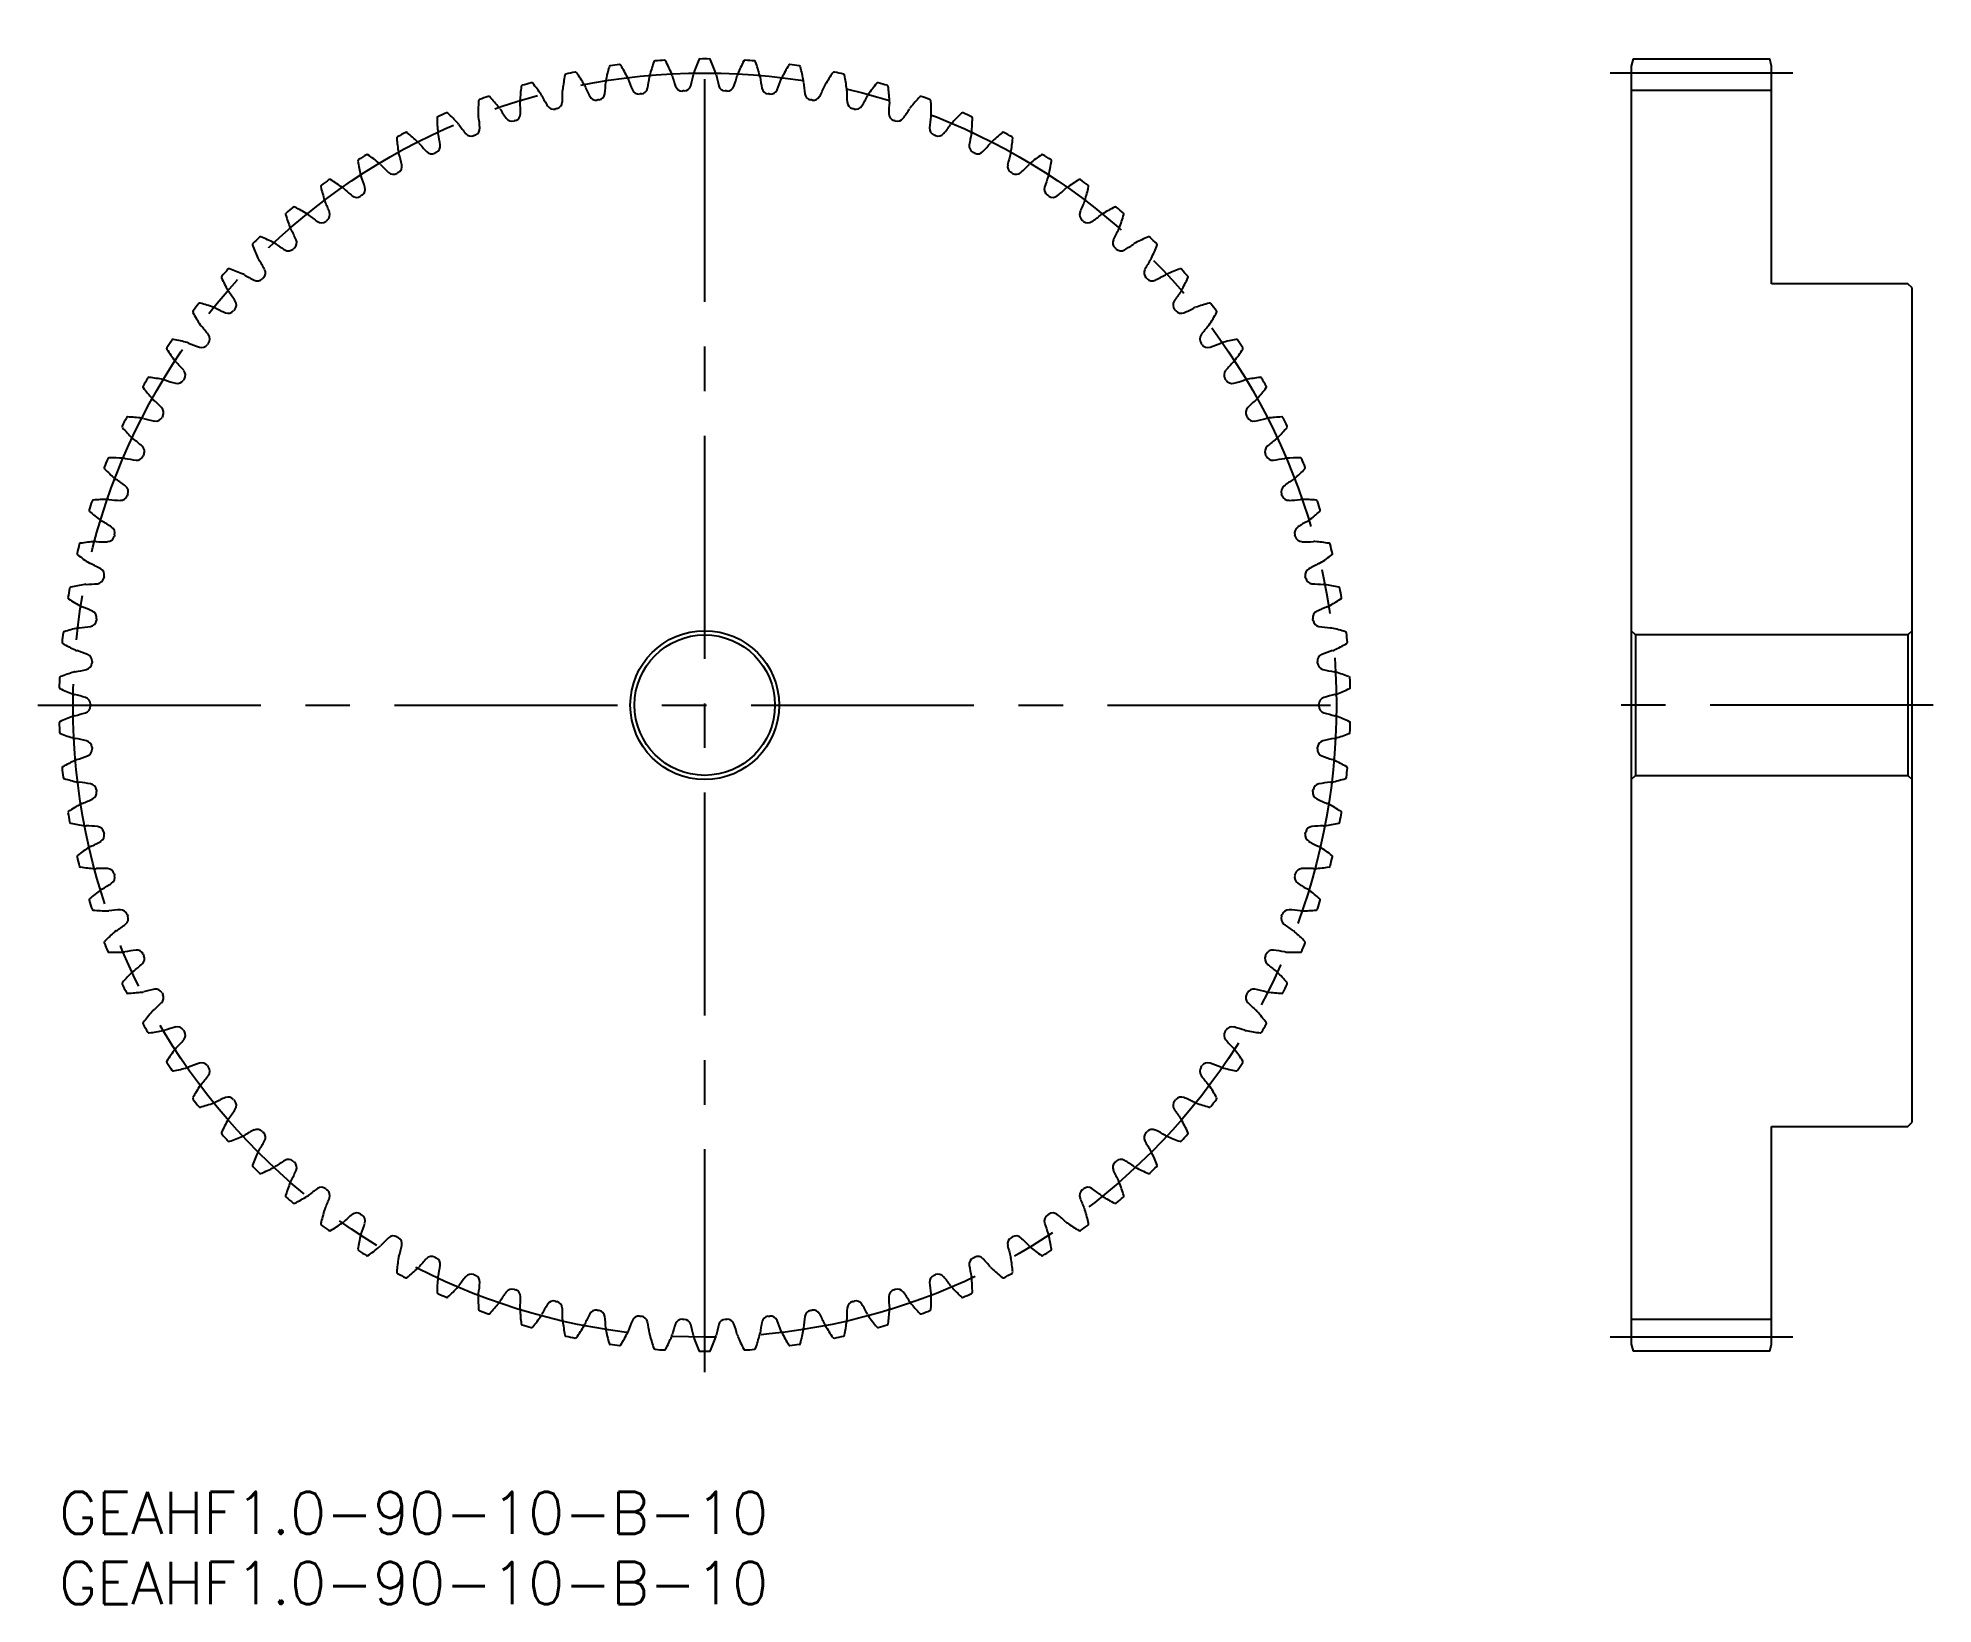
# Model space of a CAD drawing. Extents: x -2 to 134, y -8 to 104.
import ezdxf

# ---------------------------------------------------------------- set-up
doc = ezdxf.new("R2010")
doc.units = 0
doc.header["$LTSCALE"] = 0.5
doc.linetypes.add('CENTER', pattern=[50.8, 31.75, -6.35, 6.35, -6.35])
for name, color, linetype in [('MSM_CENTER', 1, 'CENTER'), ('MSM_CONTINUOUS', 7, 'CONTINUOUS'), ('MSM_PART_NUMBER', 7, 'CONTINUOUS')]:
    doc.layers.add(name, color=color, linetype=linetype)
doc.styles.get("Standard").update_dxf_attribs({"font": 'txt.shx', "height": 2, "bigfont": 'bigfont.shx'})

# ---------------------------------------------------------------- blocks, each defined once
blk = doc.blocks.new('*U3')
at = {"layer": 'MSM_PART_NUMBER'}
blk.add_text('GEAHF1.0-90-10-B-10', height=3, dxfattribs=at).set_placement((0, -8))
blk = doc.blocks.new('*U4')
at = {"layer": 'MSM_PART_NUMBER'}
blk.add_text('GEAHF1.0-90-10-B-10', height=3, dxfattribs=at).set_placement((0, -3))

msp = doc.modelspace()

# ---------------------------------------------------------------- linework, layer by layer
at = {"layer": 'MSM_CENTER'}
for p, q in [((46, 8.5), (46, 103.5)), ((123.5, 101), (110.5, 101)), ((-1.5, 56), (93.5, 56)), ((133.5, 56), (110.5, 56)), ((123.5, 11), (110.5, 11))]:
    msp.add_line(p, q, dxfattribs=at)
msp.add_circle((46, 56), 45, dxfattribs=at)
at = {"layer": 'MSM_CONTINUOUS'}
for p, q in [((112.13, 102), (112, 101.5)), ((112, 101.5), (112, 10.5)), ((112.13, 102), (121.87, 102)), ((122, 101.5), (121.87, 102)), ((122, 86), (122, 101.5)), ((122, 99.75), (112, 99.75)), ((131.7, 86), (122, 86)), ((132, 85.7), (131.7, 86)), ((132, 26.3), (132, 85.7)), ((112.3, 61), (112, 61.3)), ((112.3, 61), (112.3, 51)), ((131.7, 61), (112.3, 61)), ((132, 61.3), (131.7, 61)), ((131.7, 61), (131.7, 51)), ((112, 50.7), (112.3, 51)), ((112.3, 51), (131.7, 51)), ((131.7, 51), (132, 50.7)), ((122, 10.5), (122, 26)), ((122, 26), (131.7, 26)), ((131.7, 26), (132, 26.3)), ((122, 12.25), (112, 12.25)), ((112, 10.5), (112.13, 10)), ((121.87, 10), (112.13, 10)), ((121.87, 10), (122, 10.5))]:
    msp.add_line(p, q, dxfattribs=at)
for radius in [5.3, 5]:
    msp.add_circle((46, 56), radius, dxfattribs=at)
for centre, radius, start, end in [((53.68, 97.58), 15, 165.1366, 169), ((39.28, 101.41), 0.1, 98.4144, 165.1366), ((46, 56), 46, 97.5856, 98.4144), ((39.94, 101.5), 0.1, 30.8634, 97.5853), ((27.15, 93.85), 15, 27, 30.8634), ((56.57, 96.95), 15, 161.1366, 165), ((42.47, 101.76), 0.1, 94.4144, 161.1366), ((46, 56), 46, 93.5856, 94.4144), ((43.13, 101.81), 0.1, 26.8634, 93.5853), ((29.84, 95.08), 15, 23, 26.8634), ((59.4, 96.11), 15, 157.1366, 161), ((45.67, 101.9), 0.1, 90.4144, 157.1366), ((46, 56), 46, 89.5856, 90.4144), ((46.33, 101.9), 0.1, 22.8634, 89.5856), ((32.6, 96.11), 15, 19, 22.8634), ((62.16, 95.08), 15, 153.1366, 157), ((48.87, 101.81), 0.1, 86.4144, 153.1366), ((46, 56), 46, 85.5856, 86.4144), ((49.53, 101.76), 0.1, 18.8634, 85.5856), ((35.43, 96.95), 15, 15, 18.8634), ((64.85, 93.85), 15, 149.1366, 153), ((52.06, 101.5), 0.1, 82.4144, 149.1366), ((46, 56), 46, 81.5856, 82.4144), ((52.72, 101.41), 0.1, 14.8634, 81.5853), ((38.32, 97.58), 15, 11, 14.8634), ((47.82, 98.25), 15, 173.1366, 177), ((33.03, 100.03), 0.1, 106.4144, 173.1366), ((46, 56), 46, 105.5856, 106.4144), ((33.67, 100.21), 0.1, 38.8634, 105.5853), ((22.07, 90.86), 15, 35, 38.8634), ((50.77, 98.02), 15, 169.1366, 173), ((36.13, 100.83), 0.1, 102.4144, 169.1366), ((46, 56), 46, 101.5856, 102.4144), ((36.78, 100.96), 0.1, 34.8634, 101.5856), ((24.56, 92.45), 15, 31, 34.8634), ((36.7, 99.75), 0.831, 23.5405, 31), ((50.15, 105.62), 13.85, 203.5781, 206.949), ((25.13, 101.2), 13.85, 353.051, 356.4219), ((39.78, 100.29), 0.831, 169, 176.4595), ((39.78, 100.29), 0.831, 19.5405, 27), ((53.6, 105.21), 13.85, 199.5781, 202.949), ((41.43, 100.01), 0.5, 275.9216, 349.051), ((28.33, 102.55), 13.85, 349.051, 352.4219), ((42.88, 100.61), 0.831, 165, 172.4595), ((42.88, 100.61), 0.831, 15.5405, 23), ((57.02, 104.55), 13.85, 195.5781, 198.949), ((44.4, 100.22), 0.5, 198.949, 272.0784), ((44.52, 100.23), 0.5, 271.9216, 345.051), ((31.62, 103.67), 13.85, 345.051, 348.4219), ((46, 100.72), 0.831, 161, 168.4595), ((46, 100.72), 0.831, 11.5405, 19), ((60.38, 103.67), 13.85, 191.5781, 194.949), ((47.48, 100.23), 0.5, 194.949, 268.0784), ((47.6, 100.22), 0.5, 267.9216, 341.051), ((34.98, 104.55), 13.85, 341.051, 344.4219), ((49.12, 100.61), 0.831, 157, 164.4595), ((49.12, 100.61), 0.831, 7.5405, 15), ((63.67, 102.55), 13.85, 187.5781, 190.949), ((50.57, 100.01), 0.5, 190.949, 264.0784), ((38.4, 105.21), 13.85, 337.051, 340.4219), ((52.22, 100.29), 0.831, 153, 160.4595), ((52.22, 100.29), 0.831, 3.5405, 11), ((66.87, 101.2), 13.85, 183.5781, 186.949), ((41.85, 105.62), 13.85, 333.051, 336.4219), ((55.3, 99.75), 0.831, 149, 156.4595), ((67.44, 92.45), 15, 145.1366, 149), ((55.22, 100.96), 0.1, 78.4144, 145.1366), ((46, 56), 46, 77.5856, 78.4144), ((55.87, 100.83), 0.1, 10.8634, 77.5856), ((41.23, 98.02), 15, 7, 10.8634), ((69.93, 90.86), 15, 141.1366, 145), ((58.33, 100.21), 0.1, 74.4144, 141.1366), ((46, 56), 46, 73.5856, 74.4144), ((58.97, 100.03), 0.1, 6.8634, 73.5856), ((44.18, 98.25), 15, 3, 6.8634), ((44.87, 98.27), 15, 177.1366, 181), ((29.99, 99.02), 0.1, 110.4144, 177.1366), ((46, 56), 46, 109.5856, 110.4144), ((30.61, 99.24), 0.1, 42.8634, 109.5856), ((19.69, 89.11), 15, 39, 42.8634), ((33.67, 98.99), 0.831, 177, 184.4595), ((19.04, 97.86), 13.85, 1.051, 4.4219), ((33.67, 98.99), 0.831, 27.5405, 35), ((46.68, 105.78), 13.85, 207.5781, 210.949), ((35.24, 98.92), 0.5, 210.949, 284.0784), ((35.35, 98.95), 0.5, 283.9216, 357.051), ((22.03, 99.64), 13.85, 357.051, 0.4219), ((36.7, 99.75), 0.831, 173, 180.4595), ((38.26, 99.57), 0.5, 206.949, 280.0784), ((46, 56), 43.75, 99.9216, 100.0784), ((38.38, 99.59), 0.5, 279.9216, 353.051), ((41.31, 100), 0.5, 202.949, 276.0784), ((46, 56), 43.75, 95.9216, 96.0784), ((46, 56), 43.75, 91.9216, 92.0784), ((46, 56), 43.75, 87.9216, 88.0784), ((46, 56), 43.75, 83.9216, 84.0784), ((50.69, 100), 0.5, 263.9216, 337.051), ((53.62, 99.59), 0.5, 186.949, 260.0784), ((46, 56), 43.75, 79.9216, 80.0784), ((53.74, 99.57), 0.5, 259.9216, 333.051), ((55.3, 99.75), 0.831, 359.5405, 7), ((69.97, 99.64), 13.85, 179.5781, 182.949), ((56.65, 98.95), 0.5, 182.949, 256.0784), ((56.76, 98.92), 0.5, 255.9216, 329.051), ((45.32, 105.78), 13.85, 329.051, 332.4219), ((58.33, 98.99), 0.831, 145, 152.4595), ((72.96, 97.86), 13.85, 175.5781, 178.949), ((58.33, 98.99), 0.831, 355.5405, 3), ((72.31, 89.11), 15, 137.1366, 141), ((61.39, 99.24), 0.1, 70.4144, 137.1366), ((46, 56), 46, 69.5856, 70.4144), ((62.01, 99.02), 0.1, 2.8634, 69.5856), ((47.13, 98.27), 15, 359, 2.8634), ((27.03, 97.8), 0.1, 114.4144, 181.1366), ((41.93, 98.09), 15, 181.1366, 185), ((46, 56), 46, 113.5856, 114.4144), ((27.63, 98.07), 0.1, 46.8634, 113.5856), ((17.45, 87.19), 15, 43, 46.8634), ((27.81, 96.86), 0.831, 35.5405, 43), ((39.75, 105.39), 13.85, 215.5781, 218.949), ((30.7, 98.03), 0.831, 181, 188.4595), ((16.19, 95.88), 13.85, 5.051, 8.4219), ((30.7, 98.03), 0.831, 31.5405, 39), ((43.21, 105.71), 13.85, 211.5781, 214.949), ((32.27, 98.07), 0.5, 214.949, 288.0784), ((46, 56), 43.75, 107.9216, 108.0784), ((32.38, 98.1), 0.5, 287.9216, 1.051), ((46, 56), 43.75, 103.9216, 104.0784), ((46, 56), 43.75, 75.9216, 76.0784), ((59.62, 98.1), 0.5, 178.949, 252.0784), ((46, 56), 43.75, 71.9216, 72.0784), ((59.73, 98.07), 0.5, 251.9216, 325.051), ((48.79, 105.71), 13.85, 325.051, 328.4219), ((61.3, 98.03), 0.831, 141, 148.4595), ((75.81, 95.88), 13.85, 171.5781, 174.949), ((61.3, 98.03), 0.831, 351.5405, 359), ((52.25, 105.39), 13.85, 321.051, 324.4219), ((64.19, 96.86), 0.831, 137, 144.4595), ((74.55, 87.19), 15, 133.1366, 137), ((64.37, 98.07), 0.1, 66.4144, 133.1366), ((46, 56), 46, 65.5856, 66.4144), ((64.97, 97.8), 0.1, 358.8634, 65.5856), ((50.07, 98.09), 15, 355, 358.8634), ((24.16, 96.37), 0.1, 118.4144, 185.1366), ((39, 97.7), 15, 185.1366, 189), ((46, 56), 46, 117.5856, 118.4144), ((24.74, 96.68), 0.1, 50.8634, 117.5856), ((15.34, 85.12), 15, 47, 50.8634), ((25, 95.49), 0.831, 39.5405, 47), ((36.32, 104.84), 13.85, 219.5781, 222.949), ((26.66, 95.8), 0.5, 295.9216, 9.051), ((27.81, 96.86), 0.831, 185, 192.4595), ((13.48, 93.7), 13.85, 9.051, 12.4219), ((29.37, 97.01), 0.5, 218.949, 292.0784), ((46, 56), 43.75, 111.9216, 112.0784), ((29.48, 97.05), 0.5, 291.9216, 5.051), ((62.52, 97.05), 0.5, 174.949, 248.0784), ((46, 56), 43.75, 67.9216, 68.0784), ((62.63, 97.01), 0.5, 247.9216, 321.051), ((65.34, 95.8), 0.5, 170.949, 244.0784), ((78.52, 93.7), 13.85, 167.5781, 170.949), ((64.19, 96.86), 0.831, 347.5405, 355), ((55.68, 104.84), 13.85, 317.051, 320.4219), ((67, 95.49), 0.831, 133, 140.4595), ((76.66, 85.12), 15, 129.1366, 133), ((67.26, 96.68), 0.1, 62.4144, 129.1366), ((46, 56), 46, 61.5856, 62.4144), ((53, 97.7), 15, 351, 354.8634), ((67.84, 96.37), 0.1, 354.8634, 61.5856), ((21.4, 94.75), 0.1, 122.4144, 189.1366), ((36.11, 97.11), 15, 189.1366, 193), ((46, 56), 46, 121.5856, 122.4144), ((21.96, 95.1), 0.1, 54.8634, 121.5856), ((13.38, 82.92), 15, 51, 54.8634), ((22.3, 93.93), 0.831, 43.5405, 51), ((25, 95.49), 0.831, 189, 196.4595), ((10.93, 91.34), 13.85, 13.051, 16.4219), ((26.55, 95.75), 0.5, 222.949, 296.0784), ((46, 56), 43.75, 115.9216, 116.0784), ((46, 56), 43.75, 63.9216, 64.0784), ((65.45, 95.75), 0.5, 243.9216, 317.051), ((81.07, 91.34), 13.85, 163.5781, 166.949), ((67, 95.49), 0.831, 343.5405, 351), ((69.7, 93.93), 0.831, 129, 136.4595), ((78.62, 82.92), 15, 125.1366, 129), ((70.04, 95.1), 0.1, 58.4144, 125.1366), ((46, 56), 46, 57.5856, 58.4144), ((55.89, 97.11), 15, 347, 350.8634), ((70.6, 94.75), 0.1, 350.8634, 57.5856), ((46, 56), 46, 125.5856, 126.4144), ((19.29, 93.33), 0.1, 58.8634, 125.5856), ((11.59, 80.57), 15, 55, 58.8634), ((22.3, 93.93), 0.831, 193, 200.4595), ((8.55, 88.81), 13.85, 17.051, 20.4219), ((32.93, 104.04), 13.85, 223.5781, 226.949), ((23.82, 94.29), 0.5, 226.949, 300.0784), ((46, 56), 43.75, 119.9216, 120.0784), ((23.93, 94.35), 0.5, 299.9216, 13.051), ((68.07, 94.35), 0.5, 166.949, 240.0784), ((46, 56), 43.75, 59.9216, 60.0784), ((68.18, 94.29), 0.5, 239.9216, 313.051), ((59.07, 104.04), 13.85, 313.051, 316.4219), ((83.45, 88.81), 13.85, 159.5781, 162.949), ((69.7, 93.93), 0.831, 339.5405, 347), ((80.41, 80.57), 15, 121.1366, 125), ((72.71, 93.33), 0.1, 54.4144, 121.1366), ((46, 56), 46, 53.5856, 54.4144), ((18.75, 92.94), 0.1, 126.4144, 193.1366), ((33.26, 96.32), 15, 193.1366, 197), ((19.71, 92.18), 0.831, 197, 204.4595), ((6.35, 86.11), 13.85, 21.051, 24.4219), ((19.71, 92.18), 0.831, 47.5405, 55), ((29.61, 103.02), 13.85, 227.5781, 230.949), ((21.21, 92.65), 0.5, 230.949, 304.0784), ((46, 56), 43.75, 123.9216, 124.0784), ((21.31, 92.72), 0.5, 303.9216, 17.051), ((70.69, 92.72), 0.5, 162.949, 236.0784), ((46, 56), 43.75, 55.9216, 56.0784), ((70.79, 92.65), 0.5, 235.9216, 309.051), ((62.39, 103.02), 13.85, 309.051, 312.4219), ((72.29, 92.18), 0.831, 125, 132.4595), ((85.65, 86.11), 13.85, 155.5781, 158.949), ((72.29, 92.18), 0.831, 335.5405, 343), ((58.74, 96.32), 15, 343, 346.8634), ((73.25, 92.94), 0.1, 346.8634, 53.5856), ((16.24, 90.95), 0.1, 130.4144, 197.1366), ((30.48, 95.34), 15, 197.1366, 201), ((46, 56), 46, 129.5856, 130.4144), ((16.75, 91.37), 0.1, 62.8634, 129.5856), ((9.96, 78.11), 15, 59, 62.8634), ((17.25, 90.26), 0.831, 51.5405, 59), ((26.37, 101.76), 13.85, 231.5781, 234.949), ((46, 56), 43.75, 127.9216, 128.0784), ((18.8, 90.91), 0.5, 307.9216, 21.051), ((73.2, 90.91), 0.5, 158.949, 232.0784), ((46, 56), 43.75, 51.9216, 52.0784), ((65.63, 101.76), 13.85, 305.051, 308.4219), ((74.75, 90.26), 0.831, 121, 128.4595), ((82.04, 78.11), 15, 117.1366, 121), ((75.25, 91.37), 0.1, 50.4144, 117.1366), ((46, 56), 46, 49.5856, 50.4144), ((61.52, 95.34), 15, 339, 342.8634), ((75.76, 90.95), 0.1, 342.8634, 49.586), ((46, 56), 46, 133.5856, 134.4144), ((14.35, 89.25), 0.1, 66.8634, 133.5853), ((8.5, 75.55), 15, 63, 66.8634), ((17.25, 90.26), 0.831, 201, 208.4595), ((4.35, 83.27), 13.85, 25.051, 28.4219), ((16.44, 88.92), 0.5, 311.9216, 25.051), ((18.71, 90.83), 0.5, 234.949, 308.0784), ((73.29, 90.83), 0.5, 231.9216, 305.051), ((75.56, 88.92), 0.5, 154.949, 228.0784), ((87.65, 83.27), 13.85, 151.5781, 154.949), ((74.75, 90.26), 0.831, 331.5405, 339), ((83.5, 75.55), 15, 113.1366, 117), ((77.65, 89.25), 0.1, 46.4144, 113.1366), ((46, 56), 46, 45.5856, 46.4144), ((13.88, 88.79), 0.1, 134.4144, 201.1366), ((27.77, 94.16), 15, 201.1366, 205), ((14.93, 88.17), 0.831, 205, 212.4595), ((14.93, 88.17), 0.831, 55.5405, 63), ((23.23, 100.28), 13.85, 235.5781, 238.949), ((16.35, 88.84), 0.5, 238.949, 312.0784), ((46, 56), 43.75, 131.9216, 132.0784), ((46, 56), 43.75, 47.9216, 48.0784), ((75.65, 88.84), 0.5, 227.9216, 301.051), ((68.77, 100.28), 13.85, 301.051, 304.4219), ((77.07, 88.17), 0.831, 117, 124.4595), ((77.07, 88.17), 0.831, 327.5405, 335), ((64.23, 94.16), 15, 335, 338.8634), ((78.12, 88.79), 0.1, 338.8634, 45.586), ((11.67, 86.47), 0.1, 138.4144, 205.1366), ((25.16, 92.79), 15, 205.1366, 209), ((46, 56), 46, 137.5856, 138.4144), ((12.11, 86.96), 0.1, 70.8634, 137.5853), ((7.23, 72.88), 15, 67, 70.8634), ((12.76, 85.93), 0.831, 59.5405, 67), ((20.2, 98.58), 13.85, 239.5781, 242.949), ((2.54, 80.3), 13.85, 29.051, 32.4219), ((46, 56), 43.75, 135.9216, 136.0784), ((14.21, 86.78), 0.5, 315.9216, 29.051), ((77.79, 86.78), 0.5, 150.949, 224.0784), ((89.46, 80.3), 13.85, 147.5781, 150.949), ((46, 56), 43.75, 43.9216, 44.0784), ((71.8, 98.58), 13.85, 297.051, 300.4219), ((79.24, 85.93), 0.831, 113, 120.4595), ((84.77, 72.88), 15, 109.1366, 113), ((79.89, 86.96), 0.1, 42.4144, 109.1366), ((46, 56), 46, 41.5856, 42.4144), ((66.84, 92.79), 15, 331, 334.8634), ((80.33, 86.47), 0.1, 334.8634, 41.5853), ((12.76, 85.93), 0.831, 209, 216.4595), ((0.95, 77.21), 13.85, 33.051, 36.4219), ((14.13, 86.7), 0.5, 242.949, 316.0784), ((77.87, 86.7), 0.5, 223.9216, 297.051), ((91.05, 77.21), 13.85, 143.5781, 146.949), ((79.24, 85.93), 0.831, 323.5405, 331), ((9.63, 84), 0.1, 142.4144, 209.1366), ((22.64, 91.25), 15, 209.1366, 213), ((46, 56), 46, 141.5856, 142.4144), ((10.04, 84.52), 0.1, 74.8634, 141.5856), ((6.14, 70.14), 15, 71, 74.8634), ((10.76, 83.53), 0.831, 63.5405, 71), ((17.29, 96.68), 13.85, 243.5781, 246.949), ((12.06, 84.4), 0.5, 246.949, 320.0784), ((46, 56), 43.75, 139.9216, 140.0784), ((12.14, 84.49), 0.5, 319.9216, 33.051), ((79.86, 84.49), 0.5, 146.949, 220.0784), ((46, 56), 43.75, 39.9216, 40.0784), ((79.94, 84.4), 0.5, 219.9216, 293.051), ((74.71, 96.68), 13.85, 293.051, 296.4219), ((81.24, 83.53), 0.831, 109, 116.4595), ((85.86, 70.14), 15, 105.1366, 109), ((81.96, 84.52), 0.1, 38.4144, 105.1366), ((69.36, 91.25), 15, 327, 330.8634), ((46, 56), 46, 37.5856, 38.4144), ((82.37, 84), 0.1, 330.8634, 37.5856), ((10.76, 83.53), 0.831, 213, 220.4595), ((-0.41, 74.02), 13.85, 37.051, 40.4219), ((10.24, 82.06), 0.5, 323.9216, 37.051), ((81.76, 82.06), 0.5, 142.949, 216.0784), ((92.41, 74.02), 13.85, 139.5781, 142.949), ((81.24, 83.53), 0.831, 319.5405, 327), ((7.76, 81.39), 0.1, 146.4144, 213.1366), ((46, 56), 46, 145.5856, 146.4144), ((20.24, 89.54), 15, 213.1366, 217), ((8.13, 81.94), 0.1, 78.8634, 145.5853), ((5.26, 67.32), 15, 75, 78.8634), ((8.92, 81.01), 0.831, 67.5405, 75), ((14.52, 94.58), 13.85, 247.5781, 250.949), ((10.17, 81.96), 0.5, 250.949, 324.0784), ((46, 56), 43.75, 143.9216, 144.0784), ((46, 56), 43.75, 35.9216, 36.0784), ((81.83, 81.96), 0.5, 215.9216, 289.051), ((77.48, 94.58), 13.85, 289.051, 292.4219), ((83.08, 81.01), 0.831, 105, 112.4595), ((86.74, 67.32), 15, 101.1366, 105), ((71.76, 89.54), 15, 323, 326.8634), ((83.87, 81.94), 0.1, 34.4144, 101.1366), ((46, 56), 46, 33.5856, 34.4144), ((84.24, 81.39), 0.1, 326.8634, 33.5856), ((8.92, 81.01), 0.831, 217, 224.4595), ((-1.56, 70.74), 13.85, 41.051, 44.4219), ((8.51, 79.5), 0.5, 327.9216, 41.051), ((83.49, 79.5), 0.5, 138.949, 212.0784), ((93.56, 70.74), 13.85, 135.5781, 138.949), ((83.08, 81.01), 0.831, 315.5405, 323), ((6.08, 78.66), 0.1, 150.4144, 217.1366), ((46, 56), 46, 149.5856, 150.4144), ((17.96, 87.66), 15, 217.1366, 221), ((6.42, 79.24), 0.1, 82.8634, 149.5853), ((4.57, 64.45), 15, 79, 82.8634), ((7.27, 78.36), 0.831, 71.5405, 79), ((11.91, 92.29), 13.85, 251.5781, 254.949), ((8.44, 79.4), 0.5, 254.949, 328.0784), ((46, 56), 43.75, 147.9216, 148.0784), ((46, 56), 43.75, 31.9216, 32.0784), ((83.56, 79.4), 0.5, 211.9216, 285.051), ((80.09, 92.29), 13.85, 285.051, 288.4219), ((84.73, 78.36), 0.831, 101, 108.4595), ((87.43, 64.45), 15, 97.1366, 101), ((74.04, 87.66), 15, 319, 322.8634), ((85.58, 79.24), 0.1, 30.4144, 97.1366), ((46, 56), 46, 29.5856, 30.4144), ((85.92, 78.66), 0.1, 322.8634, 29.5856), ((7.27, 78.36), 0.831, 221, 228.4595), ((-2.47, 67.38), 13.85, 45.051, 48.4219), ((6.96, 76.83), 0.5, 331.9216, 45.051), ((85.04, 76.83), 0.5, 134.949, 208.0784), ((94.47, 67.38), 13.85, 131.5781, 134.949), ((84.73, 78.36), 0.831, 311.5405, 319), ((4.6, 75.82), 0.1, 154.4144, 221.1366), ((46, 56), 46, 153.5856, 154.4144), ((15.82, 85.62), 15, 221.1366, 225), ((4.89, 76.42), 0.1, 86.8634, 153.5856), ((4.08, 61.54), 15, 83, 86.8634), ((5.8, 75.61), 0.831, 75.5405, 83), ((9.46, 89.82), 13.85, 255.5781, 258.949), ((6.9, 76.72), 0.5, 258.949, 332.0784), ((46, 56), 43.75, 151.9216, 152.0784), ((46, 56), 43.75, 27.9216, 28.0784), ((85.1, 76.72), 0.5, 207.9216, 281.051), ((82.54, 89.82), 13.85, 281.051, 284.4219), ((86.2, 75.61), 0.831, 97, 104.4595), ((87.92, 61.54), 15, 93.1366, 97), ((76.18, 85.62), 15, 315, 318.8634), ((87.11, 76.42), 0.1, 26.4144, 93.1366), ((46, 56), 46, 25.5856, 26.4144), ((87.4, 75.82), 0.1, 318.8634, 25.5856), ((5.8, 75.61), 0.831, 225, 232.4595), ((-3.15, 63.97), 13.85, 49.051, 52.4219), ((5.6, 74.05), 0.5, 335.9216, 49.051), ((86.4, 74.05), 0.5, 130.949, 204.0784), ((95.15, 63.97), 13.85, 127.5781, 130.949), ((86.2, 75.61), 0.831, 307.5405, 315), ((3.32, 72.89), 0.1, 158.4144, 225.1366), ((46, 56), 46, 157.5856, 158.4144), ((3.57, 73.5), 0.1, 90.8634, 157.5856), ((3.79, 58.6), 15, 87, 90.8634), ((4.53, 72.75), 0.831, 79.5405, 87), ((7.19, 87.19), 13.85, 259.5781, 262.949), ((5.55, 73.94), 0.5, 262.949, 336.0784), ((46, 56), 43.75, 155.9216, 156.0784), ((46, 56), 43.75, 23.9216, 24.0784), ((86.45, 73.94), 0.5, 203.9216, 277.051), ((84.81, 87.19), 13.85, 277.051, 280.4219), ((87.47, 72.75), 0.831, 93, 100.4595), ((88.21, 58.6), 15, 89.1366, 93), ((88.43, 73.5), 0.1, 22.4144, 89.1366), ((46, 56), 46, 21.5856, 22.4144), ((88.68, 72.89), 0.1, 314.8634, 21.5856), ((13.83, 83.45), 15, 225.1366, 229), ((4.53, 72.75), 0.831, 229, 236.4595), ((-3.58, 60.53), 13.85, 53.051, 56.4219), ((4.44, 71.19), 0.5, 339.9216, 53.051), ((87.56, 71.19), 0.5, 126.949, 200.0784), ((95.58, 60.53), 13.85, 123.5781, 126.949), ((87.47, 72.75), 0.831, 303.5405, 311), ((78.17, 83.45), 15, 311, 314.8634), ((46, 56), 46, 161.5856, 162.4144), ((2.45, 70.5), 0.1, 94.8634, 161.5856), ((3.71, 55.65), 15, 91, 94.8634), ((3.47, 69.82), 0.831, 83.5405, 91), ((5.11, 84.4), 13.85, 263.5781, 266.949), ((4.4, 71.08), 0.5, 266.949, 340.0784), ((46, 56), 43.75, 159.9216, 160.0784), ((46, 56), 43.75, 19.9216, 20.0784), ((87.6, 71.08), 0.5, 199.9216, 273.051), ((86.89, 84.4), 13.85, 273.051, 276.4219), ((88.53, 69.82), 0.831, 89, 96.4595), ((88.29, 55.65), 15, 85.1366, 89), ((89.55, 70.5), 0.1, 18.4144, 85.1366), ((46, 56), 46, 17.5856, 18.4144), ((2.25, 69.87), 0.1, 162.4144, 229.1366), ((11.99, 81.14), 15, 229.1366, 233), ((3.47, 69.82), 0.831, 233, 240.4595), ((-3.78, 57.06), 13.85, 57.051, 60.4219), ((95.78, 57.06), 13.85, 119.5781, 122.949), ((88.53, 69.82), 0.831, 299.5405, 307), ((80.01, 81.14), 15, 307, 310.8634), ((89.75, 69.87), 0.1, 310.8634, 17.5853), ((1.54, 67.43), 0.1, 98.8634, 165.5856), ((3.84, 52.7), 15, 95, 98.8634), ((2.61, 66.82), 0.831, 87.5405, 95), ((3.23, 81.48), 13.85, 267.5781, 270.949), ((3.45, 68.14), 0.5, 270.949, 344.0784), ((3.48, 68.26), 0.5, 343.9216, 57.051), ((46, 56), 43.75, 163.9216, 164.0784), ((88.52, 68.26), 0.5, 122.949, 196.0784), ((46, 56), 43.75, 15.9216, 16.0784), ((88.55, 68.14), 0.5, 195.9216, 269.051), ((88.77, 81.48), 13.85, 269.051, 272.4219), ((89.39, 66.82), 0.831, 85, 92.4595), ((88.16, 52.7), 15, 81.1366, 85), ((90.46, 67.43), 0.1, 14.4144, 81.1366), ((1.38, 66.78), 0.1, 166.4144, 233.1366), ((46, 56), 46, 165.5856, 166.4144), ((10.32, 78.7), 15, 233.1366, 237), ((81.68, 78.7), 15, 303, 306.8634), ((46, 56), 46, 13.5856, 14.4144), ((90.62, 66.78), 0.1, 306.8634, 13.5856), ((2.61, 66.82), 0.831, 237, 244.4595), ((-3.73, 53.58), 13.85, 61.051, 64.4219), ((2.7, 65.14), 0.5, 274.949, 348.0784), ((2.73, 65.26), 0.5, 347.9215, 61.051), ((46, 56), 43.75, 167.9216, 168.0784), ((89.27, 65.26), 0.5, 118.949, 192.0784), ((46, 56), 43.75, 11.9216, 12.0784), ((89.3, 65.14), 0.5, 191.9216, 265.051), ((95.73, 53.58), 13.85, 115.5781, 118.949), ((89.39, 66.82), 0.831, 295.5405, 303), ((46, 56), 46, 169.5856, 170.4144), ((0.74, 63.64), 0.1, 170.4144, 237.1366), ((8.83, 76.16), 15, 237.1366, 241), ((0.86, 64.3), 0.1, 102.8634, 169.5856), ((4.17, 49.77), 15, 99, 102.8634), ((1.96, 63.77), 0.831, 91.5405, 99), ((1.55, 78.44), 13.85, 271.5781, 274.949), ((90.45, 78.44), 13.85, 265.051, 268.4219), ((90.04, 63.77), 0.831, 81, 88.4595), ((87.83, 49.77), 15, 77.1366, 81), ((83.17, 76.16), 15, 299, 302.8634), ((91.14, 64.3), 0.1, 10.4144, 77.1366), ((46, 56), 46, 9.5856, 10.4144), ((91.26, 63.64), 0.1, 302.8634, 9.5856), ((1.96, 63.77), 0.831, 241, 248.4595), ((-3.44, 50.12), 13.85, 65.051, 68.4219), ((2.19, 62.22), 0.5, 351.9215, 65.051), ((46, 56), 43.75, 171.9216, 172.0784), ((89.81, 62.22), 0.5, 114.949, 188.0784), ((46, 56), 43.75, 7.9216, 8.0784), ((95.44, 50.12), 13.85, 111.5781, 114.949), ((90.04, 63.77), 0.831, 291.5405, 299), ((46, 56), 46, 173.5856, 174.4144), ((0.39, 61.13), 0.1, 106.8634, 173.5856), ((4.71, 46.87), 15, 103, 106.8634), ((1.52, 60.67), 0.831, 95.5405, 103), ((0.1, 75.28), 13.85, 275.5781, 278.949), ((2.17, 62.1), 0.5, 278.949, 352.0784), ((89.83, 62.1), 0.5, 187.9216, 261.051), ((91.9, 75.28), 13.85, 261.051, 264.4219), ((90.48, 60.67), 0.831, 77, 84.4595), ((87.29, 46.87), 15, 73.1366, 77), ((91.61, 61.13), 0.1, 6.4144, 73.1366), ((46, 56), 46, 5.5856, 6.4144), ((0.32, 60.47), 0.1, 174.4144, 241.1366), ((7.51, 73.52), 15, 241.1366, 245), ((1.52, 60.67), 0.831, 245, 252.4595), ((-2.91, 46.68), 13.85, 69.051, 72.4219), ((1.86, 59.15), 0.5, 355.9215, 69.051), ((90.14, 59.15), 0.5, 110.949, 184.0784), ((94.91, 46.68), 13.85, 107.5781, 110.949), ((90.48, 60.67), 0.831, 287.5405, 295), ((84.49, 73.52), 15, 295, 298.8634), ((91.68, 60.47), 0.1, 298.8634, 5.5856), ((5.45, 44.01), 15, 107, 110.8634), ((1.3, 57.56), 0.831, 99.5405, 107), ((-1.14, 72.03), 13.85, 279.5781, 282.949), ((1.85, 59.03), 0.5, 282.949, 356.0784), ((46, 56), 43.75, 175.9216, 176.0784), ((46, 56), 43.75, 3.9216, 4.0784), ((90.15, 59.03), 0.5, 183.9216, 257.051), ((93.14, 72.03), 13.85, 257.051, 260.4219), ((90.7, 57.56), 0.831, 73, 80.4595), ((86.55, 44.01), 15, 69.1366, 73), ((46, 56), 46, 177.5856, 178.4144), ((0.12, 57.27), 0.1, 178.4144, 245.1366), ((0.14, 57.93), 0.1, 110.8634, 177.5856), ((6.38, 70.79), 15, 245.1366, 249), ((1.3, 57.56), 0.831, 249, 256.4595), ((-2.14, 43.29), 13.85, 73.051, 76.4219), ((94.14, 43.29), 13.85, 103.5781, 106.949), ((90.7, 57.56), 0.831, 283.5405, 291), ((85.62, 70.79), 15, 291, 294.8634), ((91.86, 57.93), 0.1, 2.4144, 69.1366), ((91.88, 57.27), 0.1, 294.8634, 1.5856), ((46, 56), 46, 1.5856, 2.4144), ((-2.14, 68.71), 13.85, 283.5781, 286.949), ((1.75, 56.06), 0.5, 359.9215, 73.051), ((1.75, 55.94), 0.5, 286.949, 0.0784), ((46, 56), 43.75, 179.9216, 180.0784), ((90.25, 56.06), 0.5, 106.949, 180.0784), ((46, 56), 43.75, 359.9216, 0.0784), ((90.25, 55.94), 0.5, 179.9216, 253.051), ((94.14, 68.71), 13.85, 253.051, 256.4219), ((0.12, 54.73), 0.1, 114.8634, 181.5856), ((46, 56), 46, 181.5856, 182.4144), ((0.14, 54.07), 0.1, 182.4144, 249.1366), ((6.38, 41.21), 15, 111, 114.8634), ((1.3, 54.44), 0.831, 103.5405, 111), ((90.7, 54.44), 0.831, 69, 76.4595), ((85.62, 41.21), 15, 65.1366, 69), ((91.86, 54.07), 0.1, 290.8634, 357.5856), ((91.88, 54.73), 0.1, 358.4144, 65.1366), ((46, 56), 46, 357.5856, 358.4144), ((5.45, 67.99), 15, 249.1366, 253), ((1.3, 54.44), 0.831, 253, 260.4595), ((-1.14, 39.97), 13.85, 77.051, 80.4219), ((1.85, 52.97), 0.5, 3.9216, 77.051), ((1.86, 52.85), 0.5, 290.949, 4.0784), ((46, 56), 43.75, 183.9216, 184.0784), ((46, 56), 43.75, 355.9216, 356.0784), ((90.14, 52.85), 0.5, 175.9216, 249.051), ((90.15, 52.97), 0.5, 102.949, 176.0784), ((93.14, 39.97), 13.85, 99.5781, 102.949), ((90.7, 54.44), 0.831, 279.5405, 287), ((86.55, 67.99), 15, 287, 290.8634), ((0.32, 51.53), 0.1, 118.8634, 185.5856), ((46, 56), 46, 185.5856, 186.4144), ((7.51, 38.48), 15, 115, 118.8634), ((1.52, 51.33), 0.831, 107.5405, 115), ((-2.91, 65.32), 13.85, 287.5781, 290.949), ((94.91, 65.32), 13.85, 249.051, 252.4219), ((90.48, 51.33), 0.831, 65, 72.4595), ((84.49, 38.48), 15, 61.1366, 65), ((46, 56), 46, 353.5856, 354.4144), ((91.68, 51.53), 0.1, 354.4144, 61.1366), ((0.39, 50.87), 0.1, 186.4144, 253.1366), ((4.71, 65.13), 15, 253.1366, 257), ((1.52, 51.33), 0.831, 257, 264.4595), ((0.1, 36.72), 13.85, 81.051, 84.4219), ((2.17, 49.9), 0.5, 7.9216, 81.051), ((46, 56), 43.75, 187.9216, 188.0784), ((46, 56), 43.75, 351.9216, 352.0784), ((89.83, 49.9), 0.5, 98.949, 172.0784), ((91.9, 36.72), 13.85, 95.5781, 98.949), ((90.48, 51.33), 0.831, 275.5405, 283), ((87.29, 65.13), 15, 283, 286.8634), ((91.61, 50.87), 0.1, 286.8634, 353.5856), ((8.83, 35.84), 15, 119, 122.8634), ((1.96, 48.23), 0.831, 111.5405, 119), ((-3.44, 61.88), 13.85, 291.5781, 294.949), ((2.19, 49.78), 0.5, 294.949, 8.0784), ((89.81, 49.78), 0.5, 171.9216, 245.051), ((95.44, 61.88), 13.85, 245.051, 248.4219), ((90.04, 48.23), 0.831, 61, 68.4595), ((83.17, 35.84), 15, 57.1366, 61), ((0.74, 48.36), 0.1, 122.8634, 189.5856), ((46, 56), 46, 189.5856, 190.4144), ((0.86, 47.7), 0.1, 190.4144, 257.1366), ((4.17, 62.23), 15, 257.1366, 261), ((1.96, 48.23), 0.831, 261, 268.4595), ((1.55, 33.56), 13.85, 85.051, 88.4219), ((2.7, 46.86), 0.5, 11.9216, 85.051), ((89.3, 46.86), 0.5, 94.949, 168.0784), ((90.45, 33.56), 13.85, 91.5781, 94.949), ((90.04, 48.23), 0.831, 271.5405, 279), ((87.83, 62.23), 15, 279, 282.8634), ((91.14, 47.7), 0.1, 282.8634, 349.5853), ((46, 56), 46, 349.5856, 350.4144), ((91.26, 48.36), 0.1, 350.4144, 57.1366), ((2.61, 45.18), 0.831, 115.5405, 123), ((-3.73, 58.42), 13.85, 295.5781, 298.949), ((2.73, 46.74), 0.5, 298.949, 12.0784), ((46, 56), 43.75, 191.9216, 192.0784), ((89.27, 46.74), 0.5, 167.9216, 241.051), ((46, 56), 43.75, 347.9216, 348.0784), ((95.73, 58.42), 13.85, 241.051, 244.4219), ((89.39, 45.18), 0.831, 57, 64.4595), ((1.38, 45.22), 0.1, 126.8634, 193.5856), ((46, 56), 46, 193.5856, 194.4144), ((10.32, 33.3), 15, 123, 126.8634), ((81.68, 33.3), 15, 53.1366, 57), ((46, 56), 46, 345.5856, 346.4144), ((90.62, 45.22), 0.1, 346.4144, 53.1366), ((1.54, 44.57), 0.1, 194.4144, 261.1366), ((3.84, 59.3), 15, 261.1366, 265), ((2.61, 45.18), 0.831, 265, 272.4595), ((3.23, 30.52), 13.85, 89.051, 92.4219), ((-3.78, 54.94), 13.85, 299.5781, 302.949), ((3.45, 43.86), 0.5, 15.9215, 89.051), ((3.48, 43.74), 0.5, 302.949, 16.0784), ((46, 56), 43.75, 195.9216, 196.0784), ((88.52, 43.74), 0.5, 163.9216, 237.051), ((46, 56), 43.75, 343.9216, 344.0784), ((88.55, 43.86), 0.5, 90.949, 164.0784), ((95.78, 54.94), 13.85, 237.051, 240.4219), ((88.77, 30.52), 13.85, 87.5781, 90.949), ((89.39, 45.18), 0.831, 267.5405, 275), ((88.16, 59.3), 15, 275, 278.8634), ((90.46, 44.57), 0.1, 278.8634, 345.5853), ((2.25, 42.13), 0.1, 130.8634, 197.5856), ((46, 56), 46, 197.5856, 198.4144), ((11.99, 30.86), 15, 127, 130.8634), ((3.47, 42.18), 0.831, 119.5405, 127), ((88.53, 42.18), 0.831, 53, 60.4595), ((80.01, 30.86), 15, 49.1366, 53), ((46, 56), 46, 341.5856, 342.4144), ((89.75, 42.13), 0.1, 342.4144, 49.1366), ((2.45, 41.5), 0.1, 198.4144, 265.1366), ((3.71, 56.35), 15, 265.1366, 269), ((3.47, 42.18), 0.831, 269, 276.4595), ((5.11, 27.6), 13.85, 93.051, 96.4219), ((4.4, 40.92), 0.5, 19.9216, 93.051), ((4.44, 40.81), 0.5, 306.949, 20.0784), ((46, 56), 43.75, 199.9216, 200.0784), ((87.56, 40.81), 0.5, 159.9216, 233.051), ((46, 56), 43.75, 339.9216, 340.0784), ((87.6, 40.92), 0.5, 86.949, 160.0784), ((86.89, 27.6), 13.85, 83.5781, 86.949), ((88.53, 42.18), 0.831, 263.5405, 271), ((88.29, 56.35), 15, 271, 274.8634), ((89.55, 41.5), 0.1, 274.8634, 341.5853), ((3.32, 39.11), 0.1, 134.8634, 201.5856), ((13.83, 28.55), 15, 131, 134.8634), ((4.53, 39.25), 0.831, 123.5405, 131), ((-3.58, 51.47), 13.85, 303.5781, 306.949), ((95.58, 51.47), 13.85, 233.051, 236.4219), ((87.47, 39.25), 0.831, 49, 56.4595), ((78.17, 28.55), 15, 45.1366, 49), ((88.68, 39.11), 0.1, 338.4144, 45.1366), ((46, 56), 46, 201.5856, 202.4144), ((3.57, 38.5), 0.1, 202.4144, 269.1366), ((3.79, 53.4), 15, 269.1366, 273), ((4.53, 39.25), 0.831, 273, 280.4595), ((7.19, 24.81), 13.85, 97.051, 100.4219), ((5.55, 38.06), 0.5, 23.9216, 97.051), ((5.6, 37.95), 0.5, 310.949, 24.0784), ((46, 56), 43.75, 203.9216, 204.0784), ((86.4, 37.95), 0.5, 155.9216, 229.051), ((46, 56), 43.75, 335.9216, 336.0784), ((86.45, 38.06), 0.5, 82.949, 156.0784), ((84.81, 24.81), 13.85, 79.5781, 82.949), ((87.47, 39.25), 0.831, 259.5405, 267), ((88.21, 53.4), 15, 267, 270.8634), ((88.43, 38.5), 0.1, 270.8634, 337.5853), ((46, 56), 46, 337.5856, 338.4144), ((15.82, 26.38), 15, 135, 138.8634), ((5.8, 36.39), 0.831, 127.5405, 135), ((-3.15, 48.03), 13.85, 307.5781, 310.949), ((95.15, 48.03), 13.85, 229.051, 232.4219), ((86.2, 36.39), 0.831, 45, 52.4595), ((76.18, 26.38), 15, 41.1366, 45), ((4.6, 36.18), 0.1, 138.8634, 205.5856), ((46, 56), 46, 205.5856, 206.4144), ((4.89, 35.58), 0.1, 206.4144, 273.1366), ((4.08, 50.46), 15, 273.1366, 277), ((5.8, 36.39), 0.831, 277, 284.4595), ((9.46, 22.18), 13.85, 101.051, 104.4219), ((6.9, 35.28), 0.5, 27.9216, 101.051), ((6.96, 35.17), 0.5, 314.949, 28.0784), ((46, 56), 43.75, 207.9216, 208.0784), ((85.04, 35.17), 0.5, 151.9216, 225.051), ((46, 56), 43.75, 331.9216, 332.0784), ((85.1, 35.28), 0.5, 78.949, 152.0784), ((82.54, 22.18), 13.85, 75.5781, 78.949), ((86.2, 36.39), 0.831, 255.5405, 263), ((87.92, 50.46), 15, 263, 266.8634), ((87.11, 35.58), 0.1, 266.8634, 333.5853), ((46, 56), 46, 333.5856, 334.4144), ((87.4, 36.18), 0.1, 334.4144, 41.1366), ((17.96, 24.34), 15, 139, 142.8634), ((7.27, 33.64), 0.831, 131.5405, 139), ((-2.47, 44.62), 13.85, 311.5781, 314.949), ((94.47, 44.62), 13.85, 225.051, 228.4219), ((84.73, 33.64), 0.831, 41, 48.4595), ((74.04, 24.34), 15, 37.1366, 41), ((6.08, 33.34), 0.1, 142.8634, 209.5856), ((46, 56), 46, 209.5856, 210.4144), ((6.42, 32.76), 0.1, 210.4144, 277.1366), ((4.57, 47.55), 15, 277.1366, 281), ((7.27, 33.64), 0.831, 281, 288.4595), ((11.91, 19.71), 13.85, 105.051, 108.4219), ((8.44, 32.6), 0.5, 31.9216, 105.051), ((46, 56), 43.75, 211.9216, 212.0784), ((8.51, 32.5), 0.5, 318.949, 32.0784), ((83.49, 32.5), 0.5, 147.9216, 221.051), ((46, 56), 43.75, 327.9216, 328.0784), ((83.56, 32.6), 0.5, 74.949, 148.0784), ((80.09, 19.71), 13.85, 71.5781, 74.949), ((84.73, 33.64), 0.831, 251.5405, 259), ((87.43, 47.55), 15, 259, 262.8634), ((85.58, 32.76), 0.1, 262.8634, 329.5853), ((46, 56), 46, 329.5856, 330.4144), ((85.92, 33.34), 0.1, 330.4144, 37.1366), ((20.24, 22.46), 15, 143, 146.8634), ((8.92, 30.99), 0.831, 135.5405, 143), ((-1.56, 41.26), 13.85, 315.5781, 318.949), ((93.56, 41.26), 13.85, 221.051, 224.4219), ((83.08, 30.99), 0.831, 37, 44.4595), ((71.76, 22.46), 15, 33.1366, 37), ((7.76, 30.61), 0.1, 146.8634, 213.5853), ((46, 56), 46, 213.5856, 214.4144), ((8.13, 30.06), 0.1, 214.4144, 281.1366), ((5.26, 44.68), 15, 281.1366, 285), ((8.92, 30.99), 0.831, 285, 292.4595), ((14.52, 17.42), 13.85, 109.051, 112.4219), ((10.17, 30.04), 0.5, 35.9216, 109.051), ((46, 56), 43.75, 215.9216, 216.0784), ((10.24, 29.94), 0.5, 322.949, 36.0784), ((81.76, 29.94), 0.5, 143.9216, 217.051), ((46, 56), 43.75, 323.9216, 324.0784), ((81.83, 30.04), 0.5, 70.949, 144.0784), ((77.48, 17.42), 13.85, 67.5781, 70.949), ((83.08, 30.99), 0.831, 247.5405, 255), ((86.74, 44.68), 15, 255, 258.8634), ((83.87, 30.06), 0.1, 258.8634, 325.5853), ((46, 56), 46, 325.5856, 326.4144), ((84.24, 30.61), 0.1, 326.4144, 33.1366), ((22.64, 20.75), 15, 147, 150.8634), ((10.76, 28.47), 0.831, 139.5405, 147), ((-0.41, 37.98), 13.85, 319.5781, 322.949), ((92.41, 37.98), 13.85, 217.051, 220.4219), ((81.24, 28.47), 0.831, 33, 40.4595), ((69.36, 20.75), 15, 29.1366, 33), ((9.63, 28), 0.1, 150.8634, 217.5853), ((46, 56), 46, 217.5856, 218.4144), ((10.04, 27.48), 0.1, 218.4144, 285.1366), ((6.14, 41.86), 15, 285.1366, 289), ((10.76, 28.47), 0.831, 289, 296.4595), ((17.29, 15.32), 13.85, 113.051, 116.4219), ((12.06, 27.6), 0.5, 39.9215, 113.051), ((0.95, 34.79), 13.85, 323.5781, 326.949), ((46, 56), 43.75, 219.9216, 220.0784), ((12.14, 27.51), 0.5, 326.949, 40.0784), ((79.86, 27.51), 0.5, 139.9216, 213.051), ((91.05, 34.79), 13.85, 213.051, 216.4219), ((46, 56), 43.75, 319.9216, 320.0784), ((79.94, 27.6), 0.5, 66.949, 140.0784), ((74.71, 15.32), 13.85, 63.5781, 66.949), ((81.24, 28.47), 0.831, 243.5405, 251), ((85.86, 41.86), 15, 251, 254.8634), ((81.96, 27.48), 0.1, 254.8634, 321.5856), ((46, 56), 46, 321.5856, 322.4144), ((82.37, 28), 0.1, 322.4144, 29.1366), ((25.16, 19.21), 15, 151, 154.8634), ((12.76, 26.07), 0.831, 143.5405, 151), ((20.2, 13.42), 13.85, 117.051, 120.4219), ((14.13, 25.3), 0.5, 43.9216, 117.051), ((46, 56), 43.75, 223.9216, 224.0784), ((46, 56), 43.75, 315.9216, 316.0784), ((77.87, 25.3), 0.5, 62.949, 136.0784), ((71.8, 13.42), 13.85, 59.5781, 62.949), ((79.24, 26.07), 0.831, 29, 36.4595), ((66.84, 19.21), 15, 25.1366, 29), ((11.67, 25.53), 0.1, 154.8634, 221.5853), ((46, 56), 46, 221.5856, 222.4144), ((12.11, 25.04), 0.1, 222.4144, 289.1366), ((7.23, 39.12), 15, 289.1366, 293), ((12.76, 26.07), 0.831, 293, 300.4595), ((2.54, 31.7), 13.85, 327.5781, 330.949), ((14.21, 25.22), 0.5, 330.949, 44.0784), ((77.79, 25.22), 0.5, 135.9216, 209.051), ((89.46, 31.7), 13.85, 209.051, 212.4219), ((79.24, 26.07), 0.831, 239.5405, 247), ((84.77, 39.12), 15, 247, 250.8634), ((79.89, 25.04), 0.1, 250.8634, 317.5856), ((46, 56), 46, 317.5856, 318.4144), ((80.33, 25.53), 0.1, 318.4144, 25.1366), ((27.77, 17.84), 15, 155, 158.8634), ((13.88, 23.21), 0.1, 158.8634, 225.5856), ((46, 56), 46, 225.5856, 226.4144), ((14.93, 23.83), 0.831, 147.5405, 155), ((8.5, 36.45), 15, 293.1366, 297), ((14.93, 23.83), 0.831, 297, 304.4595), ((23.23, 11.72), 13.85, 121.051, 124.4219), ((16.35, 23.16), 0.5, 47.9216, 121.051), ((46, 56), 43.75, 227.9216, 228.0784), ((16.44, 23.08), 0.5, 334.949, 48.0784), ((75.56, 23.08), 0.5, 131.9216, 205.051), ((46, 56), 43.75, 311.9216, 312.0784), ((75.65, 23.16), 0.5, 58.949, 132.0784), ((68.77, 11.72), 13.85, 55.5781, 58.949), ((77.07, 23.83), 0.831, 235.5405, 243), ((83.5, 36.45), 15, 243, 246.8634), ((46, 56), 46, 313.5856, 314.4144), ((77.07, 23.83), 0.831, 25, 32.4595), ((64.23, 17.84), 15, 21.1366, 25), ((78.12, 23.21), 0.1, 314.4144, 21.1366), ((14.35, 22.75), 0.1, 226.4144, 293.1366), ((30.48, 16.66), 15, 159, 162.8634), ((17.25, 21.74), 0.831, 151.5405, 159), ((4.35, 28.73), 13.85, 331.5781, 334.949), ((18.71, 21.17), 0.5, 51.9216, 125.051), ((73.29, 21.17), 0.5, 54.949, 128.0784), ((87.65, 28.73), 13.85, 205.051, 208.4219), ((74.75, 21.74), 0.831, 21, 28.4595), ((61.52, 16.66), 15, 17.1366, 21), ((77.65, 22.75), 0.1, 246.8634, 313.5853), ((16.24, 21.05), 0.1, 162.8634, 229.5856), ((46, 56), 46, 229.5856, 230.4144), ((16.75, 20.63), 0.1, 230.4144, 297.1366), ((9.96, 33.89), 15, 297.1366, 301), ((17.25, 21.74), 0.831, 301, 308.4595), ((26.37, 10.24), 13.85, 125.051, 128.4219), ((6.35, 25.89), 13.85, 335.5781, 338.949), ((46, 56), 43.75, 231.9216, 232.0784), ((18.8, 21.09), 0.5, 338.949, 52.0784), ((73.2, 21.09), 0.5, 127.9216, 201.051), ((85.65, 25.89), 13.85, 201.051, 204.4219), ((46, 56), 43.75, 307.9216, 308.0784), ((65.63, 10.24), 13.85, 51.5781, 54.949), ((74.75, 21.74), 0.831, 231.5405, 239), ((82.04, 33.89), 15, 239, 242.8634), ((75.25, 20.63), 0.1, 242.8634, 309.5853), ((46, 56), 46, 309.5856, 310.4144), ((75.76, 21.05), 0.1, 310.4144, 17.1366), ((18.75, 19.06), 0.1, 166.8634, 233.5856), ((33.26, 15.68), 15, 163, 166.8634), ((46, 56), 46, 233.5856, 234.4144), ((19.71, 19.82), 0.831, 155.5405, 163), ((11.59, 31.43), 15, 301.1366, 305), ((19.71, 19.82), 0.831, 305, 312.4595), ((29.61, 8.98), 13.85, 129.051, 132.4219), ((21.21, 19.35), 0.5, 55.9216, 129.051), ((46, 56), 43.75, 235.9216, 236.0784), ((8.55, 23.19), 13.85, 339.5781, 342.949), ((21.31, 19.28), 0.5, 342.949, 56.0784), ((70.69, 19.28), 0.5, 123.9216, 197.051), ((83.45, 23.19), 13.85, 197.051, 200.4219), ((46, 56), 43.75, 303.9216, 304.0784), ((70.79, 19.35), 0.5, 50.949, 124.0784), ((62.39, 8.98), 13.85, 47.5781, 50.949), ((72.29, 19.82), 0.831, 227.5405, 235), ((80.41, 31.43), 15, 235, 238.8634), ((46, 56), 46, 305.5856, 306.4144), ((72.29, 19.82), 0.831, 17, 24.4595), ((58.74, 15.68), 15, 13.1366, 17), ((73.25, 19.06), 0.1, 306.4144, 13.1366), ((19.29, 18.67), 0.1, 234.4144, 301.1366), ((36.11, 14.89), 15, 167, 170.8634), ((22.3, 18.07), 0.831, 159.5405, 167), ((32.93, 7.96), 13.85, 133.051, 136.4219), ((23.82, 17.71), 0.5, 59.9216, 133.051), ((46, 56), 43.75, 239.9216, 240.0784), ((23.93, 17.65), 0.5, 346.949, 60.0784), ((68.07, 17.65), 0.5, 119.9216, 193.051), ((46, 56), 43.75, 299.9216, 300.0784), ((68.18, 17.71), 0.5, 46.949, 120.0784), ((59.07, 7.96), 13.85, 43.5781, 46.949), ((69.7, 18.07), 0.831, 13, 20.4595), ((55.89, 14.89), 15, 9.1366, 13), ((72.71, 18.67), 0.1, 238.8634, 305.5853), ((21.4, 17.25), 0.1, 170.8634, 237.5856), ((46, 56), 46, 237.5856, 238.4144), ((21.96, 16.9), 0.1, 238.4144, 305.1366), ((13.38, 29.08), 15, 305.1366, 309), ((22.3, 18.07), 0.831, 309, 316.4595), ((39, 14.3), 15, 171, 174.8634), ((25, 16.51), 0.831, 163.5405, 171), ((10.93, 20.66), 13.85, 343.5781, 346.949), ((36.32, 7.16), 13.85, 137.051, 140.4219), ((26.55, 16.25), 0.5, 63.9216, 137.051), ((46, 56), 43.75, 243.9216, 244.0784), ((26.66, 16.2), 0.5, 350.949, 64.0784), ((65.34, 16.2), 0.5, 115.9216, 189.051), ((46, 56), 43.75, 295.9216, 296.0784), ((65.45, 16.25), 0.5, 42.949, 116.0784), ((55.68, 7.16), 13.85, 39.5781, 42.949), ((81.07, 20.66), 13.85, 193.051, 196.4219), ((67, 16.51), 0.831, 9, 16.4595), ((53, 14.3), 15, 5.1366, 9), ((69.7, 18.07), 0.831, 223.5405, 231), ((78.62, 29.08), 15, 231, 234.8634), ((70.04, 16.9), 0.1, 234.8634, 301.5856), ((46, 56), 46, 301.5856, 302.4144), ((70.6, 17.25), 0.1, 302.4144, 9.1366), ((24.16, 15.63), 0.1, 174.8634, 241.5856), ((46, 56), 46, 241.5856, 242.4144), ((24.74, 15.32), 0.1, 242.4144, 309.1366), ((15.34, 26.88), 15, 309.1366, 313), ((25, 16.51), 0.831, 313, 320.4595), ((41.93, 13.91), 15, 175, 178.8634), ((27.81, 15.14), 0.831, 167.5405, 175), ((13.48, 18.3), 13.85, 347.5781, 350.949), ((39.75, 6.61), 13.85, 141.051, 144.4219), ((29.37, 14.99), 0.5, 67.9216, 141.051), ((46, 56), 43.75, 247.9216, 248.0784), ((29.48, 14.95), 0.5, 354.949, 68.0784), ((16.19, 16.12), 13.85, 351.5781, 354.949), ((62.52, 14.95), 0.5, 111.9216, 185.051), ((75.81, 16.12), 13.85, 185.051, 188.4219), ((46, 56), 43.75, 291.9216, 292.0784), ((62.63, 14.99), 0.5, 38.949, 112.0784), ((52.25, 6.61), 13.85, 35.5781, 38.949), ((78.52, 18.3), 13.85, 189.051, 192.4219), ((64.19, 15.14), 0.831, 5, 12.4595), ((50.07, 13.91), 15, 1.1366, 5), ((67, 16.51), 0.831, 219.5405, 227), ((76.66, 26.88), 15, 227, 230.8634), ((67.26, 15.32), 0.1, 230.8634, 297.5853), ((46, 56), 46, 297.5856, 298.4144), ((67.84, 15.63), 0.1, 298.4144, 5.1366), ((27.03, 14.2), 0.1, 178.8634, 245.5856), ((46, 56), 46, 245.5856, 246.4144), ((27.63, 13.93), 0.1, 246.4144, 313.1366), ((17.45, 24.81), 15, 313.1366, 317), ((27.81, 15.14), 0.831, 317, 324.4595), ((30.7, 13.97), 0.831, 171.5405, 179), ((44.87, 13.73), 15, 179, 182.8634), ((30.7, 13.97), 0.831, 321, 328.4595), ((43.21, 6.29), 13.85, 145.051, 148.4219), ((32.27, 13.93), 0.5, 71.9216, 145.051), ((46, 56), 43.75, 251.9216, 252.0784), ((32.38, 13.9), 0.5, 358.949, 72.0784), ((19.04, 14.14), 13.85, 355.5781, 358.949), ((35.24, 13.08), 0.5, 75.9216, 149.051), ((46, 56), 43.75, 255.9216, 256.0784), ((35.35, 13.05), 0.5, 2.949, 76.0784), ((56.65, 13.05), 0.5, 103.9216, 177.051), ((46, 56), 43.75, 283.9216, 284.0784), ((56.76, 13.08), 0.5, 30.949, 104.0784), ((59.62, 13.9), 0.5, 107.9216, 181.051), ((72.96, 14.14), 13.85, 181.051, 184.4219), ((46, 56), 43.75, 287.9216, 288.0784), ((59.73, 13.93), 0.5, 34.949, 108.0784), ((48.79, 6.29), 13.85, 31.5781, 34.949), ((61.3, 13.97), 0.831, 211.5405, 219), ((47.13, 13.73), 15, 357.1366, 1), ((61.3, 13.97), 0.831, 1, 8.4595), ((64.19, 15.14), 0.831, 215.5405, 223), ((74.55, 24.81), 15, 223, 226.8634), ((64.37, 13.93), 0.1, 226.8634, 293.5853), ((46, 56), 46, 293.5856, 294.4144), ((64.97, 14.2), 0.1, 294.4144, 1.1366), ((29.99, 12.98), 0.1, 182.8634, 249.5853), ((46, 56), 46, 249.5856, 250.4144), ((30.61, 12.76), 0.1, 250.4144, 317.1366), ((19.69, 22.89), 15, 317.1366, 321), ((33.67, 13.01), 0.831, 175.5405, 183), ((47.82, 13.75), 15, 183, 186.8634), ((22.07, 21.14), 15, 321.1366, 325), ((33.67, 13.01), 0.831, 325, 332.4595), ((46.68, 6.22), 13.85, 149.051, 152.4219), ((22.03, 12.36), 13.85, 359.5781, 2.949), ((36.7, 12.25), 0.831, 179.5405, 187), ((50.77, 13.98), 15, 187, 190.8634), ((50.15, 6.38), 13.85, 153.051, 156.4219), ((38.26, 12.43), 0.5, 79.9216, 153.051), ((46, 56), 43.75, 259.9216, 260.0784), ((38.38, 12.41), 0.5, 6.949, 80.0784), ((25.13, 10.8), 13.85, 3.5781, 6.949), ((53.6, 6.79), 13.85, 157.051, 160.4219), ((41.31, 12), 0.5, 83.9216, 157.051), ((46, 56), 43.75, 263.9216, 264.0784), ((41.43, 11.99), 0.5, 10.949, 84.0784), ((44.4, 11.78), 0.5, 87.9216, 161.051), ((46, 56), 43.75, 267.9216, 268.0784), ((44.52, 11.77), 0.5, 14.949, 88.0784), ((47.48, 11.77), 0.5, 91.9216, 165.051), ((46, 56), 43.75, 271.9216, 272.0784), ((47.6, 11.78), 0.5, 18.949, 92.0784), ((50.57, 11.99), 0.5, 95.9216, 169.051), ((46, 56), 43.75, 275.9216, 276.0784), ((50.69, 12), 0.5, 22.949, 96.0784), ((38.4, 6.79), 13.85, 19.5781, 22.949), ((66.87, 10.8), 13.85, 173.051, 176.4219), ((53.62, 12.41), 0.5, 99.9216, 173.051), ((46, 56), 43.75, 279.9216, 280.0784), ((53.74, 12.43), 0.5, 26.949, 100.0784), ((41.85, 6.38), 13.85, 23.5781, 26.949), ((41.23, 13.98), 15, 349.1366, 353), ((55.3, 12.25), 0.831, 353, 0.4595), ((69.97, 12.36), 13.85, 177.051, 180.4219), ((45.32, 6.22), 13.85, 27.5781, 30.949), ((58.33, 13.01), 0.831, 207.5405, 215), ((69.93, 21.14), 15, 215, 218.8634), ((44.18, 13.75), 15, 353.1366, 357), ((58.33, 13.01), 0.831, 357, 4.4595), ((72.31, 22.89), 15, 219, 222.8634), ((61.39, 12.76), 0.1, 222.8634, 289.5853), ((46, 56), 46, 289.5856, 290.4144), ((62.01, 12.98), 0.1, 290.4144, 357.1366), ((33.03, 11.97), 0.1, 186.8634, 253.5856), ((46, 56), 46, 253.5856, 254.4144), ((33.67, 11.79), 0.1, 254.4144, 321.1366), ((36.13, 11.17), 0.1, 190.8634, 257.5856), ((46, 56), 46, 257.5856, 258.4144), ((36.78, 11.04), 0.1, 258.4144, 325.1366), ((24.56, 19.55), 15, 325.1366, 329), ((36.7, 12.25), 0.831, 329, 336.4595), ((39.78, 11.71), 0.831, 183.5405, 191), ((53.68, 14.42), 15, 191, 194.8634), ((27.15, 18.15), 15, 329.1366, 333), ((39.78, 11.71), 0.831, 333, 340.4595), ((28.33, 9.45), 13.85, 7.5781, 10.949), ((42.88, 11.39), 0.831, 187.5405, 195), ((56.57, 15.05), 15, 195, 198.8634), ((29.84, 16.92), 15, 333.1366, 337), ((42.88, 11.39), 0.831, 337, 344.4595), ((57.02, 7.45), 13.85, 161.051, 164.4219), ((31.62, 8.33), 13.85, 11.5781, 14.949), ((46, 11.28), 0.831, 191.5405, 199), ((59.4, 15.89), 15, 199, 202.8634), ((32.6, 15.89), 15, 337.1366, 341), ((46, 11.28), 0.831, 341, 348.4595), ((60.38, 8.33), 13.85, 165.051, 168.4219), ((34.98, 7.45), 13.85, 15.5781, 18.949), ((49.12, 11.39), 0.831, 195.5405, 203), ((62.16, 16.92), 15, 203, 206.8634), ((35.43, 15.05), 15, 341.1366, 345), ((49.12, 11.39), 0.831, 345, 352.4595), ((63.67, 9.45), 13.85, 169.051, 172.4219), ((52.22, 11.71), 0.831, 199.5405, 207), ((64.85, 18.15), 15, 207, 210.8634), ((38.32, 14.42), 15, 345.1366, 349), ((52.22, 11.71), 0.831, 349, 356.4595), ((55.3, 12.25), 0.831, 203.5405, 211), ((67.44, 19.55), 15, 211, 214.8634), ((55.22, 11.04), 0.1, 214.8634, 281.5853), ((46, 56), 46, 281.5856, 282.4144), ((55.87, 11.17), 0.1, 282.4144, 349.1366), ((58.33, 11.79), 0.1, 218.8634, 285.5853), ((46, 56), 46, 285.5856, 286.4144), ((58.97, 11.97), 0.1, 286.4144, 353.1366), ((39.28, 10.59), 0.1, 194.8634, 261.5856), ((46, 56), 46, 261.5856, 262.4144), ((39.94, 10.5), 0.1, 262.4144, 329.1366), ((42.47, 10.24), 0.1, 198.8634, 265.5856), ((46, 56), 46, 265.5856, 266.4144), ((43.13, 10.19), 0.1, 266.4144, 333.1366), ((45.67, 10.1), 0.1, 202.8634, 269.5853), ((46, 56), 46, 269.5856, 270.4144), ((46.33, 10.1), 0.1, 270.4144, 337.1366), ((48.87, 10.19), 0.1, 206.8634, 273.5856), ((46, 56), 46, 273.5856, 274.4144), ((49.53, 10.24), 0.1, 274.4144, 341.1366), ((52.06, 10.5), 0.1, 210.8634, 277.5853), ((46, 56), 46, 277.5856, 278.4144), ((52.72, 10.59), 0.1, 278.4144, 345.1366)]:
    msp.add_arc(centre, radius, start, end, dxfattribs=at)

# ---------------------------------------------------------------- block references
for name in ['*U4', '*U3']:
    msp.add_blockref(name, (0, 0), dxfattribs=at)

doc.saveas('drawing.dxf')
